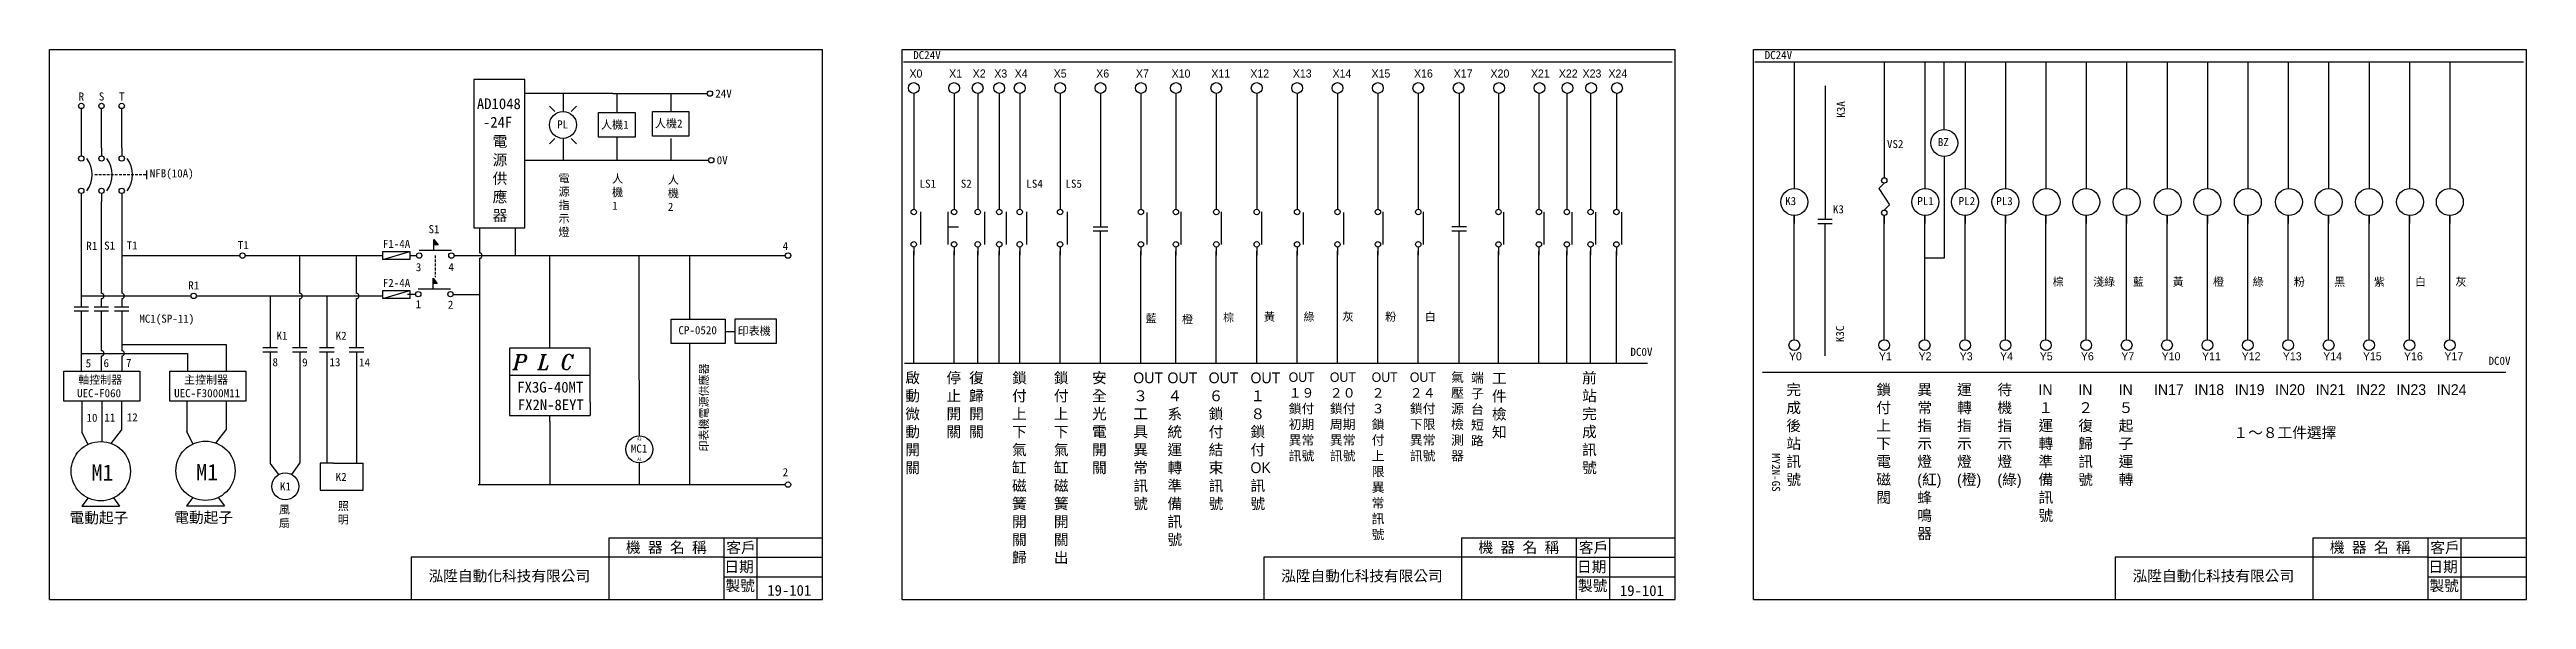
# Model space of a CAD drawing. Extents: x -3 to 1548, y -2 to 205.
# Drawn here: x -3 to 917, y 1 to 205 of the extents above; entities that cross this region are included whole.
import ezdxf

# ---------------------------------------------------------------- set-up
doc = ezdxf.new("R2010")
doc.units = 0
doc.header["$MEASUREMENT"] = 0
doc.linetypes.add('HIDDEN9', pattern=[1.5, 1, -0.5])
doc.layers.add('DIM', color=6, linetype='CONTINUOUS')
doc.layers.add('圖框層', color=7, linetype='CONTINUOUS')
doc.styles.add('ITALICT', font='italict', dxfattribs={"height": 3.5})
doc.styles.add('STYLE1', font='kaiu.ttf')
doc.styles.add('STYLE2', font='')
doc.styles.add('STYLE3', font='kaiu.ttf', dxfattribs={"height": 3})
doc.styles.add('STYLE4', font='kaiu.ttf', dxfattribs={"height": 3})
doc.styles.get('STYLE2').set_extended_font_data('PMingLiU')

msp = doc.modelspace()

# ---------------------------------------------------------------- texts
at = {"layer": 'DIM', "color": 6, "linetype": 'Continuous'}
for s, height, style, p in [('DC24V', 3, 'STYLE1', (317.49, 201.23)), ('DC24V', 3, 'STYLE1', (633.64, 201.23)), ('R', 3, 'STYLE1', (7.59, 185.86)), ('S', 3, 'STYLE1', (15.09, 185.86)), ('T', 3, 'STYLE1', (22.59, 185.86)), ('AD1048', 4, 'STYLE4', (155.47, 182.68)), ('24V', 3, 'STYLE3', (244, 186.95)), ('-24F', 4, 'STYLE4', (157.72, 175.82)), ('PL', 3, 'STYLE3', (185.28, 175.5)), ('人機1', 3, 'STYLE3', (201.59, 175.39)), ('人機2', 3, 'STYLE3', (221.59, 175.83)), ('源', 4, 'STYLE1', (161.33, 161.82)), ('電', 4, 'STYLE1', (161.33, 168.68)), ('NFB(10A)', 3, 'STYLE1', (34, 157.36)), ('供', 4, 'STYLE1', (161.33, 154.96)), ('0V', 3, 'STYLE3', (244.5, 162.23)), ('應', 4, 'STYLE1', (161.33, 148.11)), ('S1', 3, 'STYLE3', (137.52, 136.65)), ('器', 4, 'STYLE1', (161.33, 141.25)), ('R1', 3, 'STYLE4', (10.45, 130.45)), ('S1', 3, 'STYLE4', (17.07, 130.54)), ('T1', 3, 'STYLE4', (25.41, 130.63)), ('T1', 3, 'STYLE4', (66.71, 130.76)), ('F1-4A', 3, 'STYLE4', (120.52, 131.17)), ('4', 3, 'STYLE3', (269, 130.36)), ('F2-4A', 3, 'STYLE4', (120.52, 116.69)), ('3', 3, 'STYLE4', (132.8, 122.53)), ('4', 3, 'STYLE3', (144.93, 122.59)), ('R1', 3, 'STYLE4', (48.31, 115.78)), ('1', 3, 'STYLE4', (132.73, 108.8)), ('2', 3, 'STYLE3', (144.71, 108.62)), ('CP-0520', 3, 'STYLE3', (230.31, 99.15)), ('印表機', 3, 'STYLE3', (252.29, 98.87)), ('DC0V', 3, 'STYLE1', (583.81, 91.13)), ('軸控制器', 3, 'STYLE3', (7.4, 80.76)), ('5', 3, 'STYLE4', (10.22, 86.87)), ('6', 3, 'STYLE4', (16.84, 86.96)), ('7', 3, 'STYLE4', (25.18, 87.05)), ('主控制器', 3, 'STYLE3', (46.74, 80.77)), ('8', 3, 'STYLE4', (79.58, 87.28)), ('9', 3, 'STYLE4', (90.58, 87.23)), ('13', 3, 'STYLE4', (100.72, 87.28)), ('14', 3, 'STYLE4', (111.73, 87.23)), ('P L C', 5.534, 'ITALICT', (168.7, 86.06)), ('DC0V', 3, 'STYLE1', (902.42, 87.8)), ('UEC-F060', 3, 'STYLE3', (7.03, 75.78)), ('UEC-F3000M11', 3, 'STYLE3', (43.07, 75.79)), ('FX3G-40MT', 4, 'STYLE4', (170.48, 77.52)), ('FX2N-8EYT', 4, 'STYLE4', (170.68, 70.99)), ('10', 3, 'STYLE4', (10.51, 66.66)), ('11', 3, 'STYLE4', (17.13, 66.75)), ('12', 3, 'STYLE4', (25.47, 66.84)), ('MC1', 3, 'STYLE3', (212.65, 55.22)), ('M1', 6, 'STYLE3', (12.37, 44.86)), ('M1', 6, 'STYLE3', (51.25, 45.01)), ('2', 3, 'STYLE3', (269, 46.47)), ('K1', 3, 'STYLE3', (82.36, 41.19)), ('電動起子', 4, 'STYLE1', (4.22, 29.06)), ('電動起子', 4, 'STYLE1', (43.1, 29.2))]:
    msp.add_text(s, height=height, dxfattribs=dict(at, style=style)).set_placement(p)
at = {"layer": 'DIM', "color": 163, "linetype": 'Continuous'}
for s, style, p in [('X0', 'STYLE2', (316.09, 194.38)), ('X1', 'STYLE2', (330.83, 194.38)), ('X2', 'STYLE2', (339.58, 194.38)), ('X3', 'STYLE2', (347.59, 194.38)), ('X4', 'STYLE2', (355.18, 194.38)), ('X5', 'STYLE2', (369.67, 194.38)), ('X6', 'STYLE2', (385.44, 194.38)), ('X7', 'STYLE2', (400.18, 194.38)), ('X10', 'STYLE2', (413.44, 194.38)), ('X11', 'STYLE2', (428.18, 194.38)), ('X12', 'STYLE2', (442.67, 194.38)), ('X13', 'STYLE2', (458.44, 194.38)), ('X14', 'STYLE2', (473.18, 194.38)), ('X15', 'STYLE2', (487.67, 194.38)), ('X16', 'STYLE2', (503.44, 194.38)), ('X17', 'STYLE2', (518.18, 194.38)), ('X20', 'STYLE2', (531.84, 194.38)), ('X21', 'STYLE2', (546.84, 194.38)), ('X22', 'STYLE2', (557.21, 194.38)), ('X23', 'STYLE2', (566.03, 194.38)), ('X24', 'STYLE2', (575.63, 194.38)), ('VS2', 'STYLE1', (679.05, 168.22)), ('BZ', 'STYLE1', (697.94, 168.94)), ('LS1', 'STYLE1', (319.85, 153.51)), ('S2', 'STYLE1', (335.15, 153.51)), ('LS4', 'STYLE1', (359.5, 153.51)), ('LS5', 'STYLE1', (374.03, 153.51)), ('K3', 'STYLE1', (641.25, 147.07)), ('PL1', 'STYLE1', (690.33, 147.07)), ('PL2', 'STYLE1', (705.67, 147.07)), ('PL3', 'STYLE1', (719.64, 147.07)), ('K3', 'STYLE1', (658.97, 144.04)), ('棕', 'STYLE2', (740.59, 117.1)), ('淺綠', 'STYLE2', (755.59, 117.1)), ('藍', 'STYLE2', (770.32, 117.1)), ('黃', 'STYLE2', (785.12, 117.1)), ('橙', 'STYLE2', (800.12, 117.1)), ('綠', 'STYLE2', (814.86, 117.1)), ('粉', 'STYLE2', (830.12, 117.1)), ('黑', 'STYLE2', (845.12, 117.1)), ('紫', 'STYLE2', (859.86, 117.1)), ('白', 'STYLE2', (875.12, 117.1)), ('灰', 'STYLE2', (890.12, 117.1)), ('MC1(SP-11)', 'STYLE1', (30.13, 103.43)), ('藍', 'STYLE2', (403.79, 103.49)), ('橙', 'STYLE2', (417.29, 103.17)), ('棕', 'STYLE2', (432.53, 103.82)), ('黃', 'STYLE2', (447.73, 104.14)), ('綠', 'STYLE2', (462.47, 104.14)), ('灰', 'STYLE2', (476.96, 104.14)), ('粉', 'STYLE2', (492.73, 104.14)), ('白', 'STYLE2', (507.47, 104.14)), ('K1', 'STYLE1', (81.07, 97.1)), ('K2', 'STYLE1', (103.05, 97.1)), ('Y0', 'STYLE2', (642.65, 89.48)), ('Y1', 'STYLE2', (676.05, 89.48)), ('Y2', 'STYLE2', (690.78, 89.48)), ('Y3', 'STYLE2', (706.05, 89.48)), ('Y4', 'STYLE2', (721.05, 89.48)), ('Y5', 'STYLE2', (735.78, 89.48)), ('Y6', 'STYLE2', (751.05, 89.48)), ('Y7', 'STYLE2', (766.05, 89.48)), ('Y10', 'STYLE2', (781.03, 89.48)), ('Y11', 'STYLE2', (796.03, 89.48)), ('Y12', 'STYLE2', (810.76, 89.48)), ('Y13', 'STYLE2', (826.03, 89.48)), ('Y14', 'STYLE2', (841.03, 89.48)), ('Y15', 'STYLE2', (855.76, 89.48)), ('Y16', 'STYLE2', (871.03, 89.48)), ('Y17', 'STYLE2', (886.03, 89.48)), ('K2', 'STYLE1', (103.05, 44.73))]:
    msp.add_text(s, height=3, dxfattribs=dict(at, style=style)).set_placement(p)
at = {"layer": 'DIM', "color": 6, "linetype": 'Continuous'}
for s, style, p in [('K3A', 'STYLE1', (663.43, 179.5)), ('K3C', 'STYLE1', (663.11, 96.21)), ('印表機電源供應器', 'STYLE3', (241.29, 55.61))]:
    msp.add_text(s, height=3, rotation=90, dxfattribs=dict(at, style=style)).set_placement(p)
at = {"layer": 'DIM', "color": 2, "linetype": 'Continuous', "style": 'STYLE3'}
for s, p in [('A2', (214.98, 59.81)), ('A1', (215.06, 52.29))]:
    msp.add_text(s, height=1.075, dxfattribs=at).set_placement(p)
at = {"layer": 'DIM', "color": 4, "linetype": 'Continuous', "style": 'STYLE1'}
for s, p in [('機 器 名 稱', (210.82, 18.1)), ('客戶', (248.08, 18.03)), ('機 器 名 稱', (527.38, 18.1)), ('客戶', (564.65, 18.03)), ('機 器 名 稱', (843.52, 18.1)), ('客戶', (880.79, 18.03)), ('泓陞自動化科技有限公司', (137.54, 7.48)), ('日期', (247.37, 10.9)), ('泓陞自動化科技有限公司', (454.1, 7.48)), ('日期', (563.93, 10.9)), ('泓陞自動化科技有限公司', (770.25, 7.48)), ('日期', (880.08, 10.9)), ('製號', (247.77, 3.87)), ('19-101', (263.3, 2.14)), ('製號', (564.33, 3.87)), ('19-101', (579.89, 2.03)), ('製號', (880.47, 3.87))]:
    msp.add_text(s, height=4, dxfattribs=at).set_placement(p)
at = {"layer": 'DIM', "color": 6, "linetype": 'Continuous', "attachment_point": 1}
for s, insert, char_height, width, style in [('電源指示燈', (185.81, 158.54), 3, 3.044, 'STYLE4'), ('人機1', (205.69, 158.34), 3, 1.2804, 'STYLE4'), ('人機2', (226.39, 157.94), 3, 2.0362, 'STYLE4'), ('啟動微動開關', (314.54, 84.98), 4, 6.8941, 'STYLE2'), ('停止開關', (329.84, 84.98), 4, 2.9113, 'STYLE2'), ('復歸開關', (338.25, 84.98), 4, 2.9113, 'STYLE2'), ('鎖付上下氣缸磁簧開關歸', (354.19, 84.98), 4, 7.2876, 'STYLE2'), ('鎖付上下氣缸磁簧開關\\P出', (369.71, 84.98), 4, 3.5716, 'STYLE2'), ('安全光電開關', (383.89, 84.98), 4, 7.8289, 'STYLE2'), ('OUT３工具異常訊號', (399.19, 84.98), 4, 8.4371, 'STYLE2'), ('OUT４系統運轉準備訊號', (411.89, 84.98), 4, 4.5438, 'STYLE2'), ('OUT６鎖付結束訊號', (427.19, 84.98), 4, 6.5195, 'STYLE2'), ('OUT１８鎖付OK訊號', (442.71, 84.98), 4, 10.2844, 'STYLE2'), ('OUT１９鎖付初期異常訊號', (456.89, 84.98), 3.5, 9.7465, 'STYLE2'), ('OUT２０鎖付周期異常訊號', (472.19, 84.98), 3.5, 9.7465, 'STYLE2'), ('OUT２３鎖付上限異常訊號', (487.71, 84.98), 3.5, 8.8434, 'STYLE2'), ('OUT２４鎖付下限異常訊號', (501.89, 84.98), 3.5, 9.5281, 'STYLE2'), ('氣壓源檢測器', (517.19, 84.98), 3.5, 7.74, 'STYLE2'), ('端子台短路', (524.6, 84.73), 3.5, 7.74, 'STYLE2'), ('工件檢知', (532.38, 84.85), 4, 7.8289, 'STYLE2'), ('前站完成訊號', (565.85, 84.98), 4, 7.8289, 'STYLE2'), ('完成後站訊號', (641.69, 80.6), 4, 9.2096, 'STYLE2'), ('鎖付上下電磁閥', (675.09, 80.6), 4, 7.8541, 'STYLE2'), ('異常指示燈(紅)蜂鳴器', (690.32, 80.6), 4, 8.6571, 'STYLE2'), ('運轉指示燈(橙)', (705.09, 80.6), 4, 6.9756, 'STYLE2'), ('待機指示燈(綠)', (720.09, 80.6), 4, 8.3208, 'STYLE2'), ('IN１運轉準備訊號', (735.32, 80.6), 4, 3.5006, 'STYLE2'), ('IN２復歸訊號', (750.09, 80.6), 4, 8.5348, 'STYLE2'), ('IN５起子運轉', (765.09, 80.6), 4, 6.6801, 'STYLE2'), ('IN17', (778.19, 80.6), 4, 3.5006, 'STYLE2'), ('IN18', (793.19, 80.6), 4, 3.5006, 'STYLE2'), ('IN19', (808.19, 80.6), 4, 3.5006, 'STYLE2'), ('IN20', (823.19, 80.6), 4, 3.5006, 'STYLE2'), ('IN21', (838.19, 80.6), 4, 3.5006, 'STYLE2'), ('IN22', (853.19, 80.6), 4, 3.5006, 'STYLE2'), ('IN23', (868.19, 80.6), 4, 3.5006, 'STYLE2'), ('IN24', (883.19, 80.6), 4, 3.5006, 'STYLE2'), ('１～８工件選擇', (807.71, 64.66), 4, 55.59, 'STYLE2'), ('照明', (103.84, 36.9), 3, 0.5747, 'STYLE4'), ('風扇', (81.97, 35.57), 3, 1.472, 'STYLE4')]:
    msp.add_mtext(s, dxfattribs=dict(at, insert=insert, char_height=char_height, width=width, style=style))
at = {"layer": 'DIM', "color": 6, "linetype": 'Continuous', "insert": (639.36, 55.03), "char_height": 3, "attachment_point": 1, "rotation": 270, "style": 'STYLE4'}
msp.add_mtext_dynamic_manual_height_columns('MY2N-GS', width=21.8102, gutter_width=15, heights=[0], dxfattribs=at)

# ---------------------------------------------------------------- blocks, each defined once
blk = doc.blocks.new('MC')
at = {"layer": 'DIM', "color": 6, "linetype": 'Continuous'}
for p, q in [((-4.74, 3.03), (-7.03, -0.02)), ((4.68, 3.03), (6.97, -0.02)), ((-7.03, -0.02), (6.97, -0.02))]:
    blk.add_line(p, q, dxfattribs=at)
blk.add_circle((-0.03, 12.98), 11, dxfattribs=at)
blk = doc.blocks.new('NFB3')
at = {"layer": 'DIM', "color": 6, "linetype": 'Continuous'}
for p, q in [((0, 0), (0, -3)), ((7.5, 0), (7.5, -3)), ((15, 0), (15, -3)), ((0, -17), (0, -20)), ((7.5, -17), (7.5, -20)), ((15, -17), (15, -20))]:
    blk.add_line(p, q, dxfattribs=at)
for centre in [(0, -4), (7.5, -4), (15, -4), (0, -16), (7.5, -16), (15, -16)]:
    blk.add_circle(centre, 1, dxfattribs=at)
for centre in [(-6, -10), (1.5, -10), (9, -10)]:
    blk.add_arc(centre, 10, 323.1301, 36.8699, dxfattribs=at)

# ---------------------------------------------------------------- linework, layer by layer
at = {"layer": 'DIM', "color": 6, "linetype": 'Continuous'}
for p, q in [((154.33, 193.68), (154.33, 138.68)), ((173.33, 193.68), (154.33, 193.68)), ((173.33, 138.68), (173.33, 193.68)), ((313.86, 200.24), (599.25, 200.24)), ((473.12, 200.24), (599.25, 200.24)), ((630, 200.24), (915.39, 200.24)), ((644.65, 200.24), (644.65, 153.23)), ((678.05, 200.24), (678.05, 159.22)), ((693.05, 200.24), (693.05, 153.21)), ((700.32, 175.09), (700.32, 200.24)), ((708.05, 200.24), (708.05, 153.22)), ((723.05, 200.24), (723.05, 153.22)), ((738.05, 200.24), (738.05, 153.21)), ((753.05, 200.24), (753.05, 153.22)), ((768.05, 200.24), (768.05, 153.22)), ((783.05, 200.24), (783.05, 153.21)), ((789.26, 200.24), (915.39, 200.24)), ((798.05, 200.24), (798.05, 153.22)), ((813.05, 200.24), (813.05, 153.22)), ((828.05, 200.24), (828.05, 153.21)), ((843.05, 200.24), (843.05, 153.22)), ((858.05, 200.24), (858.05, 153.22)), ((873.05, 200.24), (873.05, 153.21)), ((888.05, 200.24), (888.05, 153.22)), ((206, 188.45), (173.33, 188.45)), ((187.45, 188.44), (187.45, 181.82)), ((206, 188.45), (241, 188.45)), ((207.45, 188.44), (207.45, 181.38)), ((227.45, 188.44), (227.45, 181.82)), ((317.68, 188.51), (317.68, 147.01)), ((317.68, 188.51), (317.68, 147.01)), ((332.68, 188.51), (332.68, 147.01)), ((332.68, 188.51), (332.68, 147.01)), ((341.43, 188.51), (341.43, 147.01)), ((341.43, 188.51), (341.43, 147.01)), ((349.44, 188.51), (349.44, 147.01)), ((349.44, 188.51), (349.44, 147.01)), ((357.03, 188.51), (357.03, 147.01)), ((357.03, 188.51), (357.03, 147.01)), ((372.03, 188.51), (372.03, 147.01)), ((372.03, 188.51), (372.03, 147.01)), ((387.03, 188.51), (387.03, 139.06)), ((387.03, 188.51), (387.03, 139.06)), ((402.03, 188.51), (402.03, 147.01)), ((402.03, 188.51), (402.03, 147.01)), ((415.03, 188.51), (415.03, 147.01)), ((415.03, 188.51), (415.03, 147.01)), ((430.03, 188.51), (430.03, 147.01)), ((430.03, 188.51), (430.03, 147.01)), ((445.03, 188.51), (445.03, 147.01)), ((445.03, 188.51), (445.03, 147.01)), ((460.03, 188.51), (460.03, 147.01)), ((460.03, 188.51), (460.03, 147.01)), ((475.03, 188.51), (475.03, 147.01)), ((475.03, 188.51), (475.03, 147.01)), ((490.03, 188.51), (490.03, 147.01)), ((490.03, 188.51), (490.03, 147.01)), ((505.03, 188.51), (505.03, 147.01)), ((505.03, 188.51), (505.03, 147.01)), ((520.22, 188.52), (520.22, 139.07)), ((520.22, 188.52), (520.22, 139.07)), ((534.81, 188.5), (534.81, 147)), ((534.81, 188.5), (534.81, 147)), ((549.81, 188.5), (549.81, 147)), ((549.81, 188.5), (549.81, 147)), ((560.18, 188.5), (560.18, 147)), ((560.18, 188.5), (560.18, 147)), ((569, 188.5), (569, 147)), ((569, 188.5), (569, 147)), ((578.6, 188.5), (578.6, 147)), ((578.6, 188.5), (578.6, 147)), ((656.05, 191.3), (656.05, 141.85)), ((656.05, 191.3), (656.05, 141.85)), ((8.59, 182.86), (8.59, 168.36)), ((16.09, 168.36), (16.09, 182.86)), ((23.59, 168.36), (23.59, 182.86)), ((184.45, 181.82), (182.45, 183.82)), ((192.45, 183.82), (190.45, 181.82)), ((184.45, 171.82), (182.45, 169.82)), ((187.45, 171.82), (187.45, 163.73)), ((190.45, 171.82), (192.45, 169.82)), ((207.45, 172.27), (207.45, 163.73)), ((227.45, 171.82), (227.45, 163.73)), ((32.75, 159.85), (32.75, 156.7)), ((173.33, 163.73), (241.5, 163.73)), ((644.65, 160.22), (644.65, 157.22)), ((678.05, 160.22), (678.05, 157.22)), ((700.32, 165.09), (700.32, 127.33)), ((8.59, 148.36), (8.59, 109.38)), ((16, 148.36), (16, 114.36)), ((23.59, 148.36), (23.59, 114.36)), ((317.68, 148.51), (317.68, 145.51)), ((317.68, 148.51), (317.68, 145.51)), ((332.68, 148.51), (332.68, 145.51)), ((341.43, 148.51), (341.43, 145.51)), ((349.44, 148.51), (349.44, 145.51)), ((357.03, 148.51), (357.03, 145.51)), ((372.03, 148.51), (372.03, 145.51)), ((372.03, 148.51), (372.03, 145.51)), ((402.03, 148.51), (402.03, 145.51)), ((415.03, 148.51), (415.03, 145.51)), ((415.03, 148.51), (415.03, 145.51)), ((430.03, 148.51), (430.03, 145.51)), ((445.03, 148.51), (445.03, 145.51)), ((445.03, 148.51), (445.03, 145.51)), ((460.03, 148.51), (460.03, 145.51)), ((460.03, 148.51), (460.03, 145.51)), ((475.03, 148.51), (475.03, 145.51)), ((490.03, 148.51), (490.03, 145.51)), ((490.03, 148.51), (490.03, 145.51)), ((505.03, 148.51), (505.03, 145.51)), ((505.03, 148.51), (505.03, 145.51)), ((534.81, 148.5), (534.81, 145.5)), ((534.81, 148.5), (534.81, 145.5)), ((549.81, 148.5), (549.81, 145.5)), ((549.81, 148.5), (549.81, 145.5)), ((560.18, 148.5), (560.18, 145.5)), ((560.18, 148.5), (560.18, 145.5)), ((569, 148.5), (569, 145.5)), ((569, 148.5), (569, 145.5)), ((578.6, 148.5), (578.6, 145.5)), ((578.6, 148.5), (578.6, 145.5)), ((678.05, 155.22), (676.05, 153.22)), ((676.05, 153.22), (680.05, 147.22)), ((680.05, 147.22), (678.05, 145.22)), ((154.33, 138.68), (173.33, 138.68)), ((156.43, 138.68), (156.43, 129.34)), ((169.68, 138.68), (169.68, 128.36)), ((320.24, 144.51), (320.24, 132.51)), ((330.36, 144.51), (330.36, 132.51)), ((330.36, 139.01), (334.36, 139.01)), ((343.99, 144.51), (343.99, 132.51)), ((352, 144.51), (352, 132.51)), ((359.59, 144.51), (359.59, 132.51)), ((374.59, 144.51), (374.59, 132.51)), ((384.33, 139.06), (389.73, 139.06)), ((404.22, 144.36), (404.22, 132.51)), ((416.87, 144.51), (416.87, 132.51)), ((431.87, 144.51), (431.87, 132.51)), ((446.87, 144.51), (446.87, 132.51)), ((462.22, 144.36), (462.22, 132.51)), ((477.22, 144.36), (477.22, 132.51)), ((491.87, 144.51), (491.87, 132.51)), ((506.87, 144.51), (506.87, 132.51)), ((517.52, 139.07), (522.92, 139.07)), ((536.65, 144.5), (536.65, 132.5)), ((551.65, 144.5), (551.65, 132.5)), ((562.02, 144.5), (562.02, 132.5)), ((570.83, 144.5), (570.83, 132.5)), ((580.44, 144.5), (580.44, 132.5)), ((644.65, 143.23), (644.65, 140.23)), ((644.65, 97.11), (644.65, 143.22)), ((653.35, 141.85), (658.75, 141.85)), ((653.35, 140.28), (658.74, 140.28)), ((656.05, 91.16), (656.05, 140.28)), ((656.05, 91.3), (656.05, 140.28)), ((678.05, 97.11), (678.05, 143.22)), ((678.05, 143.22), (678.05, 140.22)), ((693.05, 97.11), (693.05, 143.22)), ((693.05, 143.22), (693.05, 140.22)), ((708.05, 97.11), (708.05, 143.22)), ((708.05, 143.22), (708.05, 140.22)), ((723.05, 97.11), (723.05, 143.22)), ((723.05, 143.22), (723.05, 140.22)), ((738.05, 97.11), (738.05, 143.22)), ((738.05, 143.22), (738.05, 140.22)), ((753.05, 97.11), (753.05, 143.22)), ((753.05, 143.22), (753.05, 140.22)), ((768.05, 97.11), (768.05, 143.22)), ((768.05, 143.22), (768.05, 140.22)), ((783.05, 97.11), (783.05, 143.22)), ((783.05, 143.22), (783.05, 140.22)), ((798.05, 97.11), (798.05, 143.22)), ((798.05, 143.22), (798.05, 140.22)), ((813.05, 97.11), (813.05, 143.22)), ((813.05, 143.22), (813.05, 140.22)), ((828.05, 97.11), (828.05, 143.22)), ((828.05, 143.22), (828.05, 140.22)), ((843.05, 97.11), (843.05, 143.22)), ((843.05, 143.22), (843.05, 140.22)), ((858.05, 97.11), (858.05, 143.22)), ((858.05, 143.22), (858.05, 140.22)), ((873.05, 97.11), (873.05, 143.22)), ((873.05, 143.22), (873.05, 140.22)), ((888.05, 97.11), (888.05, 143.22)), ((888.05, 143.22), (888.05, 140.22)), ((120.61, 126.86), (130.61, 129.86)), ((120.61, 129.86), (130.61, 129.86)), ((120.61, 126.86), (120.61, 129.86)), ((130.61, 129.86), (130.61, 126.86)), ((134.04, 130.36), (146.04, 130.36)), ((139.54, 130.36), (139.54, 134.36)), ((139.54, 134.36), (141.04, 132.36)), ((141.04, 132.36), (139.54, 132.36)), ((317.68, 131.51), (317.68, 128.51)), ((317.68, 131.51), (317.68, 128.51)), ((317.68, 88.37), (317.68, 130.01)), ((317.68, 88.51), (317.68, 130.01)), ((332.68, 131.51), (332.68, 128.51)), ((332.68, 88.37), (332.68, 130.01)), ((332.68, 88.51), (332.68, 130.01)), ((341.43, 131.51), (341.43, 128.51)), ((341.43, 88.37), (341.43, 130.01)), ((341.43, 88.51), (341.43, 130.01)), ((349.44, 131.51), (349.44, 128.51)), ((349.44, 88.37), (349.44, 130.01)), ((349.44, 88.51), (349.44, 130.01)), ((357.03, 131.51), (357.03, 128.51)), ((357.03, 88.37), (357.03, 130.01)), ((357.03, 88.51), (357.03, 130.01)), ((372.03, 131.51), (372.03, 128.51)), ((372.03, 131.51), (372.03, 128.51)), ((372.03, 88.51), (372.03, 130.01)), ((372.03, 88.37), (372.03, 130.01)), ((384.33, 137.49), (389.71, 137.49)), ((387.03, 88.37), (387.03, 137.49)), ((387.03, 88.51), (387.03, 137.49)), ((402.03, 131.51), (402.03, 128.51)), ((402.03, 88.37), (402.03, 130.01)), ((402.03, 88.51), (402.03, 130.01)), ((415.03, 131.51), (415.03, 128.51)), ((415.03, 131.51), (415.03, 128.51)), ((415.03, 88.37), (415.03, 130.01)), ((415.03, 88.51), (415.03, 130.01)), ((430.03, 131.51), (430.03, 128.51)), ((430.03, 88.37), (430.03, 130.01)), ((430.03, 88.51), (430.03, 130.01)), ((445.03, 131.51), (445.03, 128.51)), ((445.03, 131.51), (445.03, 128.51)), ((445.03, 88.51), (445.03, 130.01)), ((445.03, 88.37), (445.03, 130.01)), ((460.03, 131.51), (460.03, 128.51)), ((460.03, 131.51), (460.03, 128.51)), ((460.03, 88.37), (460.03, 130.01)), ((460.03, 88.51), (460.03, 130.01)), ((475.03, 131.51), (475.03, 128.51)), ((475.03, 88.37), (475.03, 130.01)), ((475.03, 88.51), (475.03, 130.01)), ((490.03, 131.51), (490.03, 128.51)), ((490.03, 131.51), (490.03, 128.51)), ((490.03, 88.51), (490.03, 130.01)), ((490.03, 88.37), (490.03, 130.01)), ((505.03, 131.51), (505.03, 128.51)), ((505.03, 131.51), (505.03, 128.51)), ((505.03, 88.37), (505.03, 130.01)), ((505.03, 88.51), (505.03, 130.01)), ((517.52, 137.5), (522.91, 137.5)), ((520.22, 88.38), (520.22, 137.5)), ((520.22, 88.52), (520.22, 137.5)), ((534.81, 131.5), (534.81, 128.5)), ((534.81, 131.5), (534.81, 128.5)), ((534.81, 88.36), (534.81, 130)), ((534.81, 88.5), (534.81, 130)), ((549.81, 131.5), (549.81, 128.5)), ((549.81, 131.5), (549.81, 128.5)), ((549.81, 88.36), (549.81, 130)), ((549.81, 88.5), (549.81, 130)), ((560.18, 131.5), (560.18, 128.5)), ((560.18, 131.5), (560.18, 128.5)), ((560.18, 88.36), (560.18, 130)), ((560.18, 88.5), (560.18, 130)), ((569, 131.5), (569, 128.5)), ((569, 131.5), (569, 128.5)), ((569, 88.36), (569, 130)), ((569, 88.5), (569, 130)), ((578.6, 131.5), (578.6, 128.5)), ((578.6, 131.5), (578.6, 128.5)), ((578.6, 88.36), (578.6, 130)), ((578.6, 88.5), (578.6, 130)), ((23.59, 128.36), (60.04, 128.36)), ((31.76, 128.36), (38.28, 128.36)), ((55.69, 128.36), (65.27, 128.36)), ((55.69, 128.36), (65.27, 128.36)), ((65.27, 128.36), (67.45, 128.36)), ((69.45, 128.36), (100.73, 128.36)), ((89.62, 128.36), (89.62, 114.36)), ((100.73, 128.36), (120.61, 128.36)), ((110.67, 128.36), (110.67, 114.36)), ((130.61, 126.86), (120.61, 126.86)), ((130.61, 128.36), (133.04, 128.36)), ((132.04, 128.36), (133.04, 128.36)), ((139.18, 116.02), (139.18, 120.02)), ((139.18, 120.02), (140.68, 118.02)), ((147.04, 128.36), (157.56, 128.36)), ((156, 128.36), (270, 128.36)), ((156.42, 127.37), (156.42, 43.36)), ((182.38, 128.36), (182.38, 93.9)), ((215.77, 82.07), (215.77, 128.36)), ((234.43, 128.36), (234.43, 104.79)), ((700.32, 127.33), (693.05, 127.33)), ((8.59, 113.39), (41.91, 113.39)), ((16, 112.36), (16, 109.38)), ((23.59, 112.36), (23.59, 109.38)), ((41.91, 113.39), (49.32, 113.39)), ((51.32, 113.39), (100.73, 113.39)), ((78.7, 113.39), (78.7, 94.18)), ((89.62, 112.36), (89.62, 94.18)), ((99.75, 113.39), (99.75, 94.18)), ((100.73, 113.39), (120.61, 113.39)), ((110.68, 112.36), (110.68, 94.18)), ((120.61, 112.38), (130.61, 115.38)), ((120.61, 115.38), (130.61, 115.38)), ((120.61, 112.38), (120.61, 115.38)), ((130.61, 112.38), (120.61, 112.38)), ((129.68, 114.02), (132.68, 114.02)), ((130.61, 115.38), (130.61, 112.38)), ((133.68, 116.02), (145.68, 116.02)), ((140.68, 118.02), (139.18, 118.02)), ((146.67, 113.87), (156.42, 113.87)), ((5.9, 109.38), (11.28, 109.38)), ((5.9, 107.8), (11.28, 107.8)), ((8.59, 107.8), (8.59, 98.71)), ((13.31, 109.38), (18.69, 109.38)), ((13.31, 107.8), (18.69, 107.8)), ((16, 107.8), (16, 98.71)), ((20.9, 109.38), (26.28, 109.38)), ((20.9, 107.8), (26.28, 107.8)), ((23.59, 107.8), (23.59, 98.71)), ((8.59, 98.71), (8.59, 85.41)), ((8.59, 92.06), (48.06, 92.06)), ((16, 98.71), (16, 93.06)), ((23.59, 98.71), (23.59, 93.06)), ((23.59, 95.39), (62.35, 95.39)), ((48.06, 92.06), (48.06, 85.56)), ((62.35, 95.39), (62.35, 85.56)), ((76.01, 94.18), (81.41, 94.18)), ((76.01, 92.61), (81.39, 92.61)), ((78.7, 92.61), (78.7, 77.3)), ((87.01, 94.19), (92.41, 94.19)), ((87.01, 92.61), (92.39, 92.61)), ((89.7, 92.61), (89.7, 81.3)), ((97.06, 94.18), (102.46, 94.18)), ((97.06, 92.61), (102.45, 92.61)), ((99.75, 92.61), (99.75, 77.3)), ((108.06, 94.19), (113.46, 94.19)), ((108.06, 92.61), (113.45, 92.61)), ((110.75, 92.61), (110.75, 81.3)), ((197.57, 94.01), (167.57, 94.01)), ((167.57, 94.01), (167.57, 74.01)), ((197.57, 74.01), (197.57, 94.01)), ((234.43, 95.67), (234.43, 43.36)), ((247.63, 100.23), (251.39, 100.23)), ((16, 91.06), (16, 85.41)), ((23.59, 91.06), (23.59, 85.41)), ((167.57, 83.98), (192.23, 83.98)), ((176.88, 84.03), (176.88, 83.98)), ((192.23, 84.03), (197.57, 84.03)), ((197.57, 84.03), (197.57, 83.98)), ((314.24, 88.37), (590.19, 88.37)), ((632.85, 85.04), (908.8, 85.04)), ((8.84, 74.35), (8.84, 62.86)), ((16.19, 74.35), (16.19, 59.34)), ((23.46, 74.35), (23.46, 63.59)), ((47.72, 74.36), (47.72, 63.01)), ((62.35, 74.36), (62.35, 63.74)), ((78.7, 77.3), (78.7, 61.3)), ((89.7, 81.3), (89.7, 61.3)), ((99.75, 77.3), (99.75, 61.3)), ((110.75, 81.3), (110.75, 61.3)), ((167.57, 74.01), (167.57, 69.01)), ((197.57, 74.01), (197.57, 69.01)), ((215.77, 82.07), (215.77, 68.07)), ((167.57, 69.01), (197.57, 69.01)), ((182.59, 66.78), (182.59, 69.01)), ((182.59, 66.78), (182.59, 56.37)), ((215.77, 68.07), (215.77, 61.46)), ((11.12, 58.29), (8.84, 62.86)), ((19.64, 58.57), (23.46, 63.59)), ((50, 58.44), (47.72, 63.01)), ((58.53, 58.71), (62.35, 63.74)), ((78.7, 61.3), (78.7, 51.3)), ((89.7, 61.3), (89.7, 51.3)), ((99.75, 61.3), (99.75, 51.3)), ((110.75, 61.3), (110.75, 51.3)), ((182.57, 60.81), (182.57, 43.36)), ((81.96, 47.11), (78.7, 51.3)), ((86.71, 47.11), (89.7, 51.3)), ((102.25, 51.3), (97.25, 51.3)), ((97.25, 51.3), (97.25, 41.3)), ((102.25, 51.3), (108.25, 51.3)), ((108.25, 51.3), (113.25, 51.3)), ((113.25, 41.3), (113.25, 51.3)), ((215.77, 51.46), (215.77, 43.36)), ((97.25, 41.3), (113.25, 41.3)), ((156, 43.36), (270, 43.36))]:
    msp.add_line(p, q, dxfattribs=at)
at = {"layer": 'DIM', "color": 6, "linetype": 'HIDDEN9'}
for p, q in [((13.59, 158.36), (32.75, 158.36)), ((140.04, 128.36), (140.04, 120.36))]:
    msp.add_line(p, q, dxfattribs=at)
at = {"layer": 'DIM', "color": 6, "linetype": 'Continuous'}
for points in [[(214.21, 172.27), (200.69, 172.27), (200.69, 181.38), (214.21, 181.38)], [(234.21, 172.7), (220.69, 172.7), (220.69, 181.82), (234.21, 181.82)], [(227.67, 104.79), (247.63, 104.79), (247.63, 95.66), (227.67, 95.66)], [(251.39, 104.86), (266.57, 104.86), (266.57, 95.68), (251.39, 95.68)], [(2.08, 85.41), (30.3, 85.41), (30.3, 74.35), (2.08, 74.35)], [(41.42, 85.42), (69.64, 85.42), (69.64, 74.36), (41.42, 74.36)]]:
    msp.add_lwpolyline(points, close=True, dxfattribs=at)
for centre, radius in [((8.59, 183.86), 1), ((16.09, 183.86), 1), ((23.59, 183.86), 1), ((242, 188.45), 1), ((317.68, 190.51), 2), ((317.68, 190.51), 2), ((332.68, 190.51), 2), ((332.68, 190.51), 2), ((341.43, 190.51), 2), ((341.43, 190.51), 2), ((349.44, 190.51), 2), ((349.44, 190.51), 2), ((357.03, 190.51), 2), ((357.03, 190.51), 2), ((372.03, 190.51), 2), ((372.03, 190.51), 2), ((387.03, 190.51), 2), ((387.03, 190.51), 2), ((402.03, 190.51), 2), ((402.03, 190.51), 2), ((415.03, 190.51), 2), ((415.03, 190.51), 2), ((430.03, 190.51), 2), ((430.03, 190.51), 2), ((445.03, 190.51), 2), ((445.03, 190.51), 2), ((460.03, 190.51), 2), ((460.03, 190.51), 2), ((475.03, 190.51), 2), ((475.03, 190.51), 2), ((490.03, 190.51), 2), ((490.03, 190.51), 2), ((505.03, 190.51), 2), ((505.03, 190.51), 2), ((520.03, 190.51), 2), ((520.03, 190.51), 2), ((535.03, 190.51), 2), ((535.03, 190.51), 2), ((550.03, 190.51), 2), ((550.03, 190.51), 2), ((560.4, 190.51), 2), ((560.4, 190.51), 2), ((569.21, 190.51), 2), ((569.21, 190.51), 2), ((578.82, 190.51), 2), ((578.82, 190.51), 2), ((187.45, 176.82), 5), ((700.32, 170.09), 5), ((242.5, 163.73), 1), ((678.05, 156.22), 1), ((644.65, 148.23), 5), ((693.3, 148.22), 5), ((708.05, 148.22), 5), ((723.05, 148.22), 5), ((738.3, 148.22), 5), ((753.05, 148.22), 5), ((768.05, 148.22), 5), ((783.3, 148.22), 5), ((798.05, 148.22), 5), ((813.05, 148.22), 5), ((828.3, 148.22), 5), ((843.05, 148.22), 5), ((858.05, 148.22), 5), ((873.3, 148.22), 5), ((888.05, 148.22), 5), ((317.68, 144.51), 1), ((317.68, 144.51), 1), ((332.68, 144.51), 1), ((341.43, 144.51), 1), ((349.44, 144.51), 1), ((357.03, 144.51), 1), ((372.03, 144.51), 1), ((372.03, 144.51), 1), ((402.03, 144.51), 1), ((415.03, 144.51), 1), ((415.03, 144.51), 1), ((430.03, 144.51), 1), ((445.03, 144.51), 1), ((445.03, 144.51), 1), ((460.03, 144.51), 1), ((460.03, 144.51), 1), ((475.03, 144.51), 1), ((490.03, 144.51), 1), ((490.03, 144.51), 1), ((505.03, 144.51), 1), ((505.03, 144.51), 1), ((534.81, 144.5), 1), ((534.81, 144.5), 1), ((549.81, 144.5), 1), ((549.81, 144.5), 1), ((560.18, 144.5), 1), ((560.18, 144.5), 1), ((569, 144.5), 1), ((569, 144.5), 1), ((578.6, 144.5), 1), ((578.6, 144.5), 1), ((678.05, 144.22), 1), ((68.45, 128.36), 1), ((134.04, 128.36), 1), ((146.04, 128.36), 1), ((271, 128.36), 1), ((317.68, 132.51), 1), ((317.68, 132.51), 1), ((332.68, 132.51), 1), ((341.43, 132.51), 1), ((349.44, 132.51), 1), ((357.03, 132.51), 1), ((372.03, 132.51), 1), ((372.03, 132.51), 1), ((402.03, 132.51), 1), ((415.03, 132.51), 1), ((415.03, 132.51), 1), ((430.03, 132.51), 1), ((445.03, 132.51), 1), ((445.03, 132.51), 1), ((460.03, 132.51), 1), ((460.03, 132.51), 1), ((475.03, 132.51), 1), ((490.03, 132.51), 1), ((490.03, 132.51), 1), ((505.03, 132.51), 1), ((505.03, 132.51), 1), ((534.81, 132.5), 1), ((534.81, 132.5), 1), ((549.81, 132.5), 1), ((549.81, 132.5), 1), ((560.18, 132.5), 1), ((560.18, 132.5), 1), ((569, 132.5), 1), ((569, 132.5), 1), ((578.6, 132.5), 1), ((578.6, 132.5), 1), ((50.32, 113.39), 1), ((133.68, 114.02), 1), ((145.68, 114.02), 1), ((644.65, 95.11), 2), ((678.05, 95.11), 2), ((693.03, 95.11), 2), ((708.05, 95.11), 2), ((723.05, 95.11), 2), ((738.03, 95.11), 2), ((753.05, 95.11), 2), ((768.05, 95.11), 2), ((783.03, 95.11), 2), ((798.05, 95.11), 2), ((813.05, 95.11), 2), ((828.03, 95.11), 2), ((843.05, 95.11), 2), ((858.05, 95.11), 2), ((873.03, 95.11), 2), ((888.05, 95.11), 2), ((215.77, 56.46), 5), ((84.33, 42.71), 5), ((271, 43.36), 1)]:
    msp.add_circle(centre, radius, dxfattribs=at)
for centre in [(156.43, 128.34), (16, 113.36), (23.59, 113.36), (89.62, 113.36), (110.67, 113.36), (16, 92.06), (23.59, 92.06)]:
    msp.add_arc(centre, 1, 270, 90, dxfattribs=at)
for points in [[(139.54, 134.36), (139.54, 132.36), (141.04, 132.36)], [(139.18, 120.02), (139.18, 118.02), (140.68, 118.02)]]:
    msp.add_solid(points, dxfattribs=at)
at = {"layer": '圖框層', "color": 7}
for p, q in [((-3.2, 204.77), (283.8, 204.77)), ((-3.2, 0.77), (-3.2, 204.77)), ((283.8, 0.77), (283.8, 204.77)), ((313.36, 204.77), (600.36, 204.77)), ((313.36, 0.77), (313.36, 204.77)), ((600.36, 0.77), (600.36, 204.77)), ((629.5, 204.77), (916.5, 204.77)), ((629.5, 0.77), (629.5, 204.77)), ((916.5, 0.77), (916.5, 204.77)), ((204.53, 23.62), (283.8, 23.62)), ((204.53, 23.62), (204.53, 0.77)), ((247.26, 0.77), (247.26, 23.62)), ((259.6, 0.77), (259.6, 23.62)), ((521.09, 23.62), (600.36, 23.62)), ((521.09, 23.62), (521.09, 0.77)), ((563.82, 0.77), (563.82, 23.62)), ((576.16, 0.77), (576.16, 23.62)), ((837.24, 23.62), (916.5, 23.62)), ((837.24, 23.62), (837.24, 0.77)), ((879.96, 0.77), (879.96, 23.62)), ((892.3, 0.77), (892.3, 23.62)), ((131.13, 16.4), (131.13, 0.77)), ((204.53, 16.4), (131.13, 16.4)), ((247.26, 16.4), (204.53, 16.4)), ((247.26, 16.4), (283.8, 16.4)), ((447.69, 16.4), (447.69, 0.77)), ((521.09, 16.4), (447.69, 16.4)), ((563.82, 16.4), (521.09, 16.4)), ((563.82, 16.4), (600.36, 16.4)), ((763.84, 16.4), (763.84, 0.77)), ((837.24, 16.4), (763.84, 16.4)), ((879.96, 16.4), (837.24, 16.4)), ((879.96, 16.4), (916.5, 16.4)), ((-3.2, 0.77), (283.8, 0.77)), ((247.26, 9.18), (283.8, 9.18)), ((313.36, 0.77), (600.36, 0.77)), ((563.82, 9.18), (600.36, 9.18)), ((629.5, 0.77), (916.5, 0.77)), ((879.96, 9.18), (916.5, 9.18))]:
    msp.add_line(p, q, dxfattribs=at)

# ---------------------------------------------------------------- block references
at = {"layer": 'DIM', "color": 6, "linetype": 'Continuous'}
for name, p in [('NFB3', (8.59, 168.36)), ('MC', (15.85, 35.37)), ('MC', (54.73, 35.52))]:
    msp.add_blockref(name, p, dxfattribs=at)

msp.set_redraw_order([(e.dxf.handle, doc.entitydb.next_handle()) for e in msp.query("TEXT MTEXT ATTDEF DIMENSION ARC_DIMENSION")])  # texts and dimensions are drawn at this point

doc.saveas('drawing.dxf')
